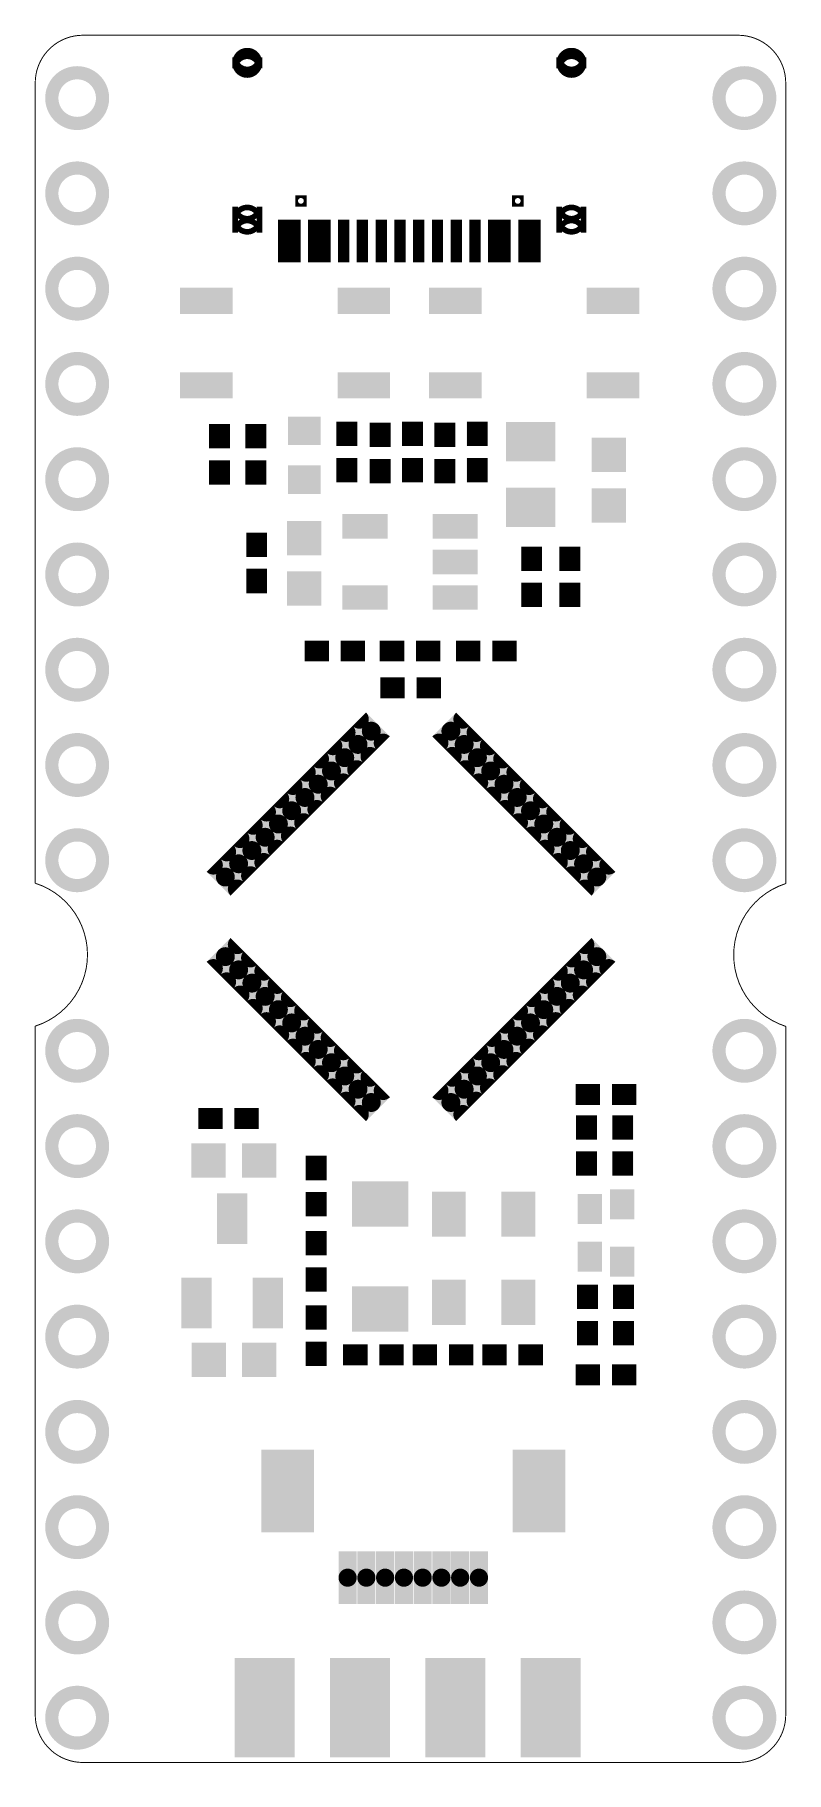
# Model space of a CAD drawing. Header units: millimetres. Extents: x -1.3 to 18.8, y 3.6 to 49.9.
import ezdxf

# ---------------------------------------------------------------- set-up
doc = ezdxf.new("R2010")
doc.units = ezdxf.units.MM
doc.layers.add('KeepOutLayer', color=6, linetype='Continuous')
doc.layers.add('TopSolder', color=216, linetype='Continuous')

# ---------------------------------------------------------------- blocks, each defined once
blk = doc.blocks.new('2_4_2_54______1')
at = {"layer": 'TopSolder'}
for points, const_width in [([(-8.02, 1.321), (-8.02, -1.321)], 0.801), ([(-7.22, 1.321), (-7.22, -1.321)], 0.801), ([(-5.48, 1.321), (-5.48, -1.321)], 0.801), ([(-4.68, 1.321), (-4.68, -1.321)], 0.801), ([(-2.94, 1.321), (-2.94, -1.321)], 0.801), ([(-2.14, 1.321), (-2.14, -1.321)], 0.801), ([(-0.4, 1.321), (-0.4, -1.321)], 0.801), ([(0.4, 1.321), (0.4, -1.321)], 0.801), ([(-6.819, 0.66), (-8.421, 0.66)], 1.321), ([(-4.279, 0.66), (-5.881, 0.66)], 1.321), ([(-1.739, 0.66), (-3.341, 0.66)], 1.321), ([(0.801, 0.66), (-0.801, 0.66)], 1.321), ([(-6.819, -0.66), (-8.421, -0.66)], 1.321), ([(-4.279, -0.66), (-5.881, -0.66)], 1.321), ([(-1.739, -0.66), (-3.341, -0.66)], 1.321), ([(0.801, -0.66), (-0.801, -0.66)], 1.321)]:
    blk.add_lwpolyline(points, dxfattribs=dict(at, const_width=const_width))
at = {"layer": 'TopSolder', "const_width": 0.801}
for points in [[(-8.02, 0, 1), (-7.22, 0, 1)], [(-5.48, 0, 1), (-4.68, 0, 1)], [(-2.94, 0, 1), (-2.14, 0, 1)], [(-0.4, 0, 1), (0.4, 0, 1)]]:
    blk.add_lwpolyline(points, format="xyb", close=True, dxfattribs=at)
blk = doc.blocks.new('HN1X18_2')
at = {"layer": 'TopSolder', "const_width": 0.352}
for points in [[(-4.486, 0, 1), (-3.134, 0, 1)], [(-1.946, 0, 1), (-0.594, 0, 1)], [(0.594, 0, 1), (1.946, 0, 1)], [(3.134, 0, 1), (4.486, 0, 1)], [(5.674, 0, 1), (7.026, 0, 1)], [(8.214, 0, 1), (9.566, 0, 1)], [(10.754, 0, 1), (12.106, 0, 1)], [(13.294, 0, 1), (14.646, 0, 1)], [(15.834, 0, 1), (17.186, 0, 1)], [(20.914, 0, 1), (22.266, 0, 1)], [(23.454, 0, 1), (24.806, 0, 1)], [(25.994, 0, 1), (27.346, 0, 1)], [(28.534, 0, 1), (29.886, 0, 1)], [(31.074, 0, 1), (32.426, 0, 1)], [(33.614, 0, 1), (34.966, 0, 1)], [(36.154, 0, 1), (37.506, 0, 1)], [(38.694, 0, 1), (40.046, 0, 1)]]:
    blk.add_lwpolyline(points, format="xyb", close=True, dxfattribs=at)
blk = doc.blocks.new('HN1X18_3')
at = {"layer": 'TopSolder', "const_width": 0.352}
for points in [[(-4.486, 0, 1), (-3.134, 0, 1)], [(-1.946, 0, 1), (-0.594, 0, 1)], [(0.594, 0, 1), (1.946, 0, 1)], [(3.134, 0, 1), (4.486, 0, 1)], [(5.674, 0, 1), (7.026, 0, 1)], [(8.214, 0, 1), (9.566, 0, 1)], [(10.754, 0, 1), (12.106, 0, 1)], [(13.294, 0, 1), (14.646, 0, 1)], [(15.834, 0, 1), (17.186, 0, 1)], [(20.914, 0, 1), (22.266, 0, 1)], [(23.454, 0, 1), (24.806, 0, 1)], [(25.994, 0, 1), (27.346, 0, 1)], [(28.534, 0, 1), (29.886, 0, 1)], [(31.074, 0, 1), (32.426, 0, 1)], [(33.614, 0, 1), (34.966, 0, 1)], [(36.154, 0, 1), (37.506, 0, 1)], [(38.694, 0, 1), (40.046, 0, 1)]]:
    blk.add_lwpolyline(points, format="xyb", close=True, dxfattribs=at)
blk = doc.blocks.new('R0402_M_4')
at = {"layer": 'TopSolder'}
for points, const_width in [([(-0.808, 0.14), (-0.157, 0.14)], 0.279), ([(-0.808, -0.14), (-0.157, -0.14)], 0.279), ([(-0.645, 0.279), (-0.645, -0.279)], 0.325), ([(-0.32, 0.279), (-0.32, -0.279)], 0.325), ([(0.157, 0.14), (0.808, 0.14)], 0.279), ([(0.157, -0.14), (0.808, -0.14)], 0.279), ([(0.32, 0.279), (0.32, -0.279)], 0.325), ([(0.645, 0.279), (0.645, -0.279)], 0.325)]:
    blk.add_lwpolyline(points, dxfattribs=dict(at, const_width=const_width))
at = {"layer": 'TopSolder', "const_width": 0.279}
for points in [[(-0.622, 0, 1), (-0.343, 0, 1)], [(0.343, 0, 1), (0.622, 0, 1)]]:
    blk.add_lwpolyline(points, format="xyb", close=True, dxfattribs=at)
blk = doc.blocks.new('R0402_M_5')
at = {"layer": 'TopSolder'}
for points, const_width in [([(-0.808, 0.14), (-0.157, 0.14)], 0.279), ([(-0.808, -0.14), (-0.157, -0.14)], 0.279), ([(-0.645, 0.279), (-0.645, -0.279)], 0.325), ([(-0.32, 0.279), (-0.32, -0.279)], 0.325), ([(0.157, 0.14), (0.808, 0.14)], 0.279), ([(0.157, -0.14), (0.808, -0.14)], 0.279), ([(0.32, 0.279), (0.32, -0.279)], 0.325), ([(0.645, 0.279), (0.645, -0.279)], 0.325)]:
    blk.add_lwpolyline(points, dxfattribs=dict(at, const_width=const_width))
at = {"layer": 'TopSolder', "const_width": 0.279}
for points in [[(-0.622, 0, 1), (-0.343, 0, 1)], [(0.343, 0, 1), (0.622, 0, 1)]]:
    blk.add_lwpolyline(points, format="xyb", close=True, dxfattribs=at)
blk = doc.blocks.new('C0402_M_7')
at = {"layer": 'TopSolder'}
for points, const_width in [([(-0.351, 0.14), (0.3, 0.14)], 0.279), ([(-0.351, -0.14), (0.3, -0.14)], 0.279), ([(-0.188, 0.279), (-0.188, -0.279)], 0.325), ([(0.137, 0.279), (0.137, -0.279)], 0.325), ([(0.614, 0.14), (1.265, 0.14)], 0.279), ([(0.614, -0.14), (1.265, -0.14)], 0.279), ([(0.777, 0.279), (0.777, -0.279)], 0.325), ([(1.102, 0.279), (1.102, -0.279)], 0.325)]:
    blk.add_lwpolyline(points, dxfattribs=dict(at, const_width=const_width))
at = {"layer": 'TopSolder', "const_width": 0.279}
for points in [[(-0.165, 0, 1), (0.114, 0, 1)], [(0.8, 0, 1), (1.079, 0, 1)]]:
    blk.add_lwpolyline(points, format="xyb", close=True, dxfattribs=at)
blk = doc.blocks.new('R0402_M_8')
at = {"layer": 'TopSolder'}
for points, const_width in [([(-0.808, 0.14), (-0.157, 0.14)], 0.279), ([(-0.808, -0.14), (-0.157, -0.14)], 0.279), ([(-0.645, 0.279), (-0.645, -0.279)], 0.325), ([(-0.32, 0.279), (-0.32, -0.279)], 0.325), ([(0.157, 0.14), (0.808, 0.14)], 0.279), ([(0.157, -0.14), (0.808, -0.14)], 0.279), ([(0.32, 0.279), (0.32, -0.279)], 0.325), ([(0.645, 0.279), (0.645, -0.279)], 0.325)]:
    blk.add_lwpolyline(points, dxfattribs=dict(at, const_width=const_width))
at = {"layer": 'TopSolder', "const_width": 0.279}
for points in [[(-0.622, 0, 1), (-0.343, 0, 1)], [(0.343, 0, 1), (0.622, 0, 1)]]:
    blk.add_lwpolyline(points, format="xyb", close=True, dxfattribs=at)
blk = doc.blocks.new('R0402_M_9')
at = {"layer": 'TopSolder'}
for points, const_width in [([(-0.808, 0.14), (-0.157, 0.14)], 0.279), ([(-0.808, -0.14), (-0.157, -0.14)], 0.279), ([(-0.645, 0.279), (-0.645, -0.279)], 0.325), ([(-0.32, 0.279), (-0.32, -0.279)], 0.325), ([(0.157, 0.14), (0.808, 0.14)], 0.279), ([(0.157, -0.14), (0.808, -0.14)], 0.279), ([(0.32, 0.279), (0.32, -0.279)], 0.325), ([(0.645, 0.279), (0.645, -0.279)], 0.325)]:
    blk.add_lwpolyline(points, dxfattribs=dict(at, const_width=const_width))
at = {"layer": 'TopSolder', "const_width": 0.279}
for points in [[(-0.622, 0, 1), (-0.343, 0, 1)], [(0.343, 0, 1), (0.622, 0, 1)]]:
    blk.add_lwpolyline(points, format="xyb", close=True, dxfattribs=at)
blk = doc.blocks.new('R0402_M_10')
at = {"layer": 'TopSolder'}
for points, const_width in [([(-0.808, 0.14), (-0.157, 0.14)], 0.279), ([(-0.808, -0.14), (-0.157, -0.14)], 0.279), ([(-0.645, 0.279), (-0.645, -0.279)], 0.325), ([(-0.32, 0.279), (-0.32, -0.279)], 0.325), ([(0.157, 0.14), (0.808, 0.14)], 0.279), ([(0.157, -0.14), (0.808, -0.14)], 0.279), ([(0.32, 0.279), (0.32, -0.279)], 0.325), ([(0.645, 0.279), (0.645, -0.279)], 0.325)]:
    blk.add_lwpolyline(points, dxfattribs=dict(at, const_width=const_width))
at = {"layer": 'TopSolder', "const_width": 0.279}
for points in [[(-0.622, 0, 1), (-0.343, 0, 1)], [(0.343, 0, 1), (0.622, 0, 1)]]:
    blk.add_lwpolyline(points, format="xyb", close=True, dxfattribs=at)
blk = doc.blocks.new('LED_RGB1615___ANODE_11')
at = {"layer": 'TopSolder'}
for points, const_width in [([(-0.2, -0.325), (-0.2, 0.325)], 0.4), ([(0.2, -0.325), (0.2, 0.325)], 0.4), ([(1.332, -0.325), (1.332, 0.325)], 0.4), ([(1.732, -0.325), (1.732, 0.325)], 0.4), ([(0.4, 0.162), (-0.4, 0.162)], 0.325), ([(0.4, -0.162), (-0.4, -0.162)], 0.325), ([(1.932, 0.162), (1.132, 0.162)], 0.325), ([(1.932, -0.162), (1.132, -0.162)], 0.325), ([(-0.073, -1.189), (-0.073, -0.539)], 0.4), ([(0.327, -1.189), (0.327, -0.539)], 0.4), ([(1.197, -1.189), (1.197, -0.539)], 0.4), ([(1.597, -1.189), (1.597, -0.539)], 0.4), ([(0.527, -0.701), (-0.273, -0.701)], 0.325), ([(0.527, -1.026), (-0.273, -1.026)], 0.325), ([(1.797, -0.701), (0.997, -0.701)], 0.325), ([(1.797, -1.026), (0.997, -1.026)], 0.325)]:
    blk.add_lwpolyline(points, dxfattribs=dict(at, const_width=const_width))
at = {"layer": 'TopSolder', "const_width": 0.325}
for points in [[(-0.162, 0, 1), (0.162, 0, 1)], [(1.369, 0, 1), (1.694, 0, 1)], [(-0.035, -0.864, 1), (0.289, -0.864, 1)], [(1.235, -0.864, 1), (1.559, -0.864, 1)]]:
    blk.add_lwpolyline(points, format="xyb", close=True, dxfattribs=at)
blk = doc.blocks.new('USB_C_12')
at = {"layer": 'TopSolder'}
for points, const_width in [([(-3.5, 0.285), (-3.2, 0.285)], 0.57), ([(-3.425, 0.57), (-3.425, -0.57)], 0.15), ([(-3.2, 0.285), (-2.9, 0.285)], 0.57), ([(-3.275, 0.57), (-3.275, -0.57)], 0.15), ([(-3.125, 0.57), (-3.125, -0.57)], 0.15), ([(-2.975, 0.57), (-2.975, -0.57)], 0.15), ([(-2.7, 0.285), (-2.4, 0.285)], 0.57), ([(-2.625, 0.57), (-2.625, -0.57)], 0.15), ([(-2.4, 0.285), (-2.1, 0.285)], 0.57), ([(-2.475, 0.57), (-2.475, -0.57)], 0.15), ([(-2.325, 0.57), (-2.325, -0.57)], 0.15), ([(-2.175, 0.57), (-2.175, -0.57)], 0.15), ([(-1.9, 0.285), (-1.6, 0.285)], 0.57), ([(-1.825, 0.57), (-1.825, -0.57)], 0.15), ([(-1.675, 0.57), (-1.675, -0.57)], 0.15), ([(-1.4, 0.285), (-1.1, 0.285)], 0.57), ([(-1.325, 0.57), (-1.325, -0.57)], 0.15), ([(-1.175, 0.57), (-1.175, -0.57)], 0.15), ([(-0.9, 0.285), (-0.6, 0.285)], 0.57), ([(-0.825, 0.57), (-0.825, -0.57)], 0.15), ([(-0.675, 0.57), (-0.675, -0.57)], 0.15), ([(-0.4, 0.285), (-0.1, 0.285)], 0.57), ([(-0.325, 0.57), (-0.325, -0.57)], 0.15), ([(-0.175, 0.57), (-0.175, -0.57)], 0.15), ([(0.1, 0.285), (0.4, 0.285)], 0.57), ([(0.175, 0.57), (0.175, -0.57)], 0.15), ([(0.325, 0.57), (0.325, -0.57)], 0.15), ([(0.6, 0.285), (0.9, 0.285)], 0.57), ([(0.675, 0.57), (0.675, -0.57)], 0.15), ([(0.825, 0.57), (0.825, -0.57)], 0.15), ([(1.1, 0.285), (1.4, 0.285)], 0.57), ([(1.175, 0.57), (1.175, -0.57)], 0.15), ([(1.325, 0.57), (1.325, -0.57)], 0.15), ([(1.6, 0.285), (1.9, 0.285)], 0.57), ([(1.675, 0.57), (1.675, -0.57)], 0.15), ([(1.825, 0.57), (1.825, -0.57)], 0.15), ([(2.1, 0.285), (2.4, 0.285)], 0.57), ([(2.175, 0.57), (2.175, -0.57)], 0.15), ([(2.4, 0.285), (2.7, 0.285)], 0.57), ([(2.325, 0.57), (2.325, -0.57)], 0.15), ([(2.475, 0.57), (2.475, -0.57)], 0.15), ([(2.625, 0.57), (2.625, -0.57)], 0.15), ([(2.9, 0.285), (3.2, 0.285)], 0.57), ([(2.975, 0.57), (2.975, -0.57)], 0.15), ([(3.2, 0.285), (3.5, 0.285)], 0.57), ([(3.125, 0.57), (3.125, -0.57)], 0.15), ([(3.275, 0.57), (3.275, -0.57)], 0.15), ([(3.425, 0.57), (3.425, -0.57)], 0.15), ([(-3.5, -0.285), (-3.2, -0.285)], 0.57), ([(-3.2, -0.285), (-2.9, -0.285)], 0.57), ([(-2.7, -0.285), (-2.4, -0.285)], 0.57), ([(-2.4, -0.285), (-2.1, -0.285)], 0.57), ([(-1.9, -0.285), (-1.6, -0.285)], 0.57), ([(-1.4, -0.285), (-1.1, -0.285)], 0.57), ([(-0.9, -0.285), (-0.6, -0.285)], 0.57), ([(-0.4, -0.285), (-0.1, -0.285)], 0.57), ([(0.1, -0.285), (0.4, -0.285)], 0.57), ([(0.6, -0.285), (0.9, -0.285)], 0.57), ([(1.1, -0.285), (1.4, -0.285)], 0.57), ([(1.6, -0.285), (1.9, -0.285)], 0.57), ([(2.1, -0.285), (2.4, -0.285)], 0.57), ([(2.4, -0.285), (2.7, -0.285)], 0.57), ([(2.9, -0.285), (3.2, -0.285)], 0.57), ([(3.2, -0.285), (3.5, -0.285)], 0.57), ([(-4.645, -0.92), (-4.645, -0.22)], 0.15), ([(-3.995, -0.92), (-3.995, -0.22)], 0.15), ([(3.995, -0.92), (3.995, -0.22)], 0.15), ([(4.645, -0.92), (4.645, -0.22)], 0.15), ([(-2.738, -0.956), (-3.042, -0.956)], 0.0758), ([(-3.004, -1.222), (-3.004, -0.918)], 0.0758), ([(-2.776, -1.222), (-2.776, -0.918)], 0.0758), ([(3.042, -0.956), (2.738, -0.956)], 0.0758), ([(2.776, -1.222), (2.776, -0.918)], 0.0758), ([(3.004, -1.222), (3.004, -0.918)], 0.0758), ([(-2.738, -1.184), (-3.042, -1.184)], 0.0758), ([(3.042, -1.184), (2.738, -1.184)], 0.0758), ([(-4.645, -4.9), (-4.645, -4.6)], 0.15), ([(-3.995, -4.9), (-3.995, -4.6)], 0.15), ([(3.995, -4.9), (3.995, -4.6)], 0.15), ([(4.645, -4.9), (4.645, -4.6)], 0.15)]:
    blk.add_lwpolyline(points, dxfattribs=dict(at, const_width=const_width))
for points, const_width in [([(-3.425, 0, 1), (-3.275, 0, 1)], 0.15), ([(-3.125, 0, 1), (-2.975, 0, 1)], 0.15), ([(-2.625, 0, 1), (-2.475, 0, 1)], 0.15), ([(-2.325, 0, 1), (-2.175, 0, 1)], 0.15), ([(-1.825, 0, 1), (-1.675, 0, 1)], 0.15), ([(-1.325, 0, 1), (-1.175, 0, 1)], 0.15), ([(-0.825, 0, 1), (-0.675, 0, 1)], 0.15), ([(-0.325, 0, 1), (-0.175, 0, 1)], 0.15), ([(0.175, 0, 1), (0.325, 0, 1)], 0.15), ([(0.675, 0, 1), (0.825, 0, 1)], 0.15), ([(1.175, 0, 1), (1.325, 0, 1)], 0.15), ([(1.675, 0, 1), (1.825, 0, 1)], 0.15), ([(2.175, 0, 1), (2.325, 0, 1)], 0.15), ([(2.475, 0, 1), (2.625, 0, 1)], 0.15), ([(2.975, 0, 1), (3.125, 0, 1)], 0.15), ([(3.275, 0, 1), (3.425, 0, 1)], 0.15), ([(-4.645, -0.57, 1), (-3.995, -0.57, 1)], 0.15), ([(3.995, -0.57, 1), (4.645, -0.57, 1)], 0.15), ([(-3.004, -1.07, 1), (-2.776, -1.07, 1)], 0.0758), ([(2.776, -1.07, 1), (3.004, -1.07, 1)], 0.0758), ([(-4.645, -4.75, 1), (-3.995, -4.75, 1)], 0.15), ([(3.995, -4.75, 1), (4.645, -4.75, 1)], 0.15)]:
    blk.add_lwpolyline(points, format="xyb", close=True, dxfattribs=dict(at, const_width=const_width))
at = {"layer": 'TopSolder', "const_width": 0.15}
for points in [[(-4.645, -0.22, 1), (-3.995, -0.22)], [(3.995, -0.22, 1), (4.645, -0.22)], [(-3.995, -0.92, 1), (-4.645, -0.92)], [(4.645, -0.92, 1), (3.995, -0.92)], [(-3.995, -4.9, 1), (-4.645, -4.9)], [(-4.645, -4.6, 1), (-3.995, -4.6)], [(4.645, -4.9, 1), (3.995, -4.9)], [(3.995, -4.6, 1), (4.645, -4.6)]]:
    blk.add_lwpolyline(points, format="xyb", dxfattribs=at)
blk = doc.blocks.new('FPC_8P_0_5_13')
at = {"layer": 'TopSolder'}
for points, const_width in [([(2.476, 0.35), (1.992, 0.35)], 0.702), ([(2.113, -0.702), (2.113, 0.701)], 0.242), ([(2.976, 0.35), (2.492, 0.35)], 0.702), ([(2.355, -0.702), (2.355, 0.701)], 0.242), ([(2.613, -0.702), (2.613, 0.701)], 0.242), ([(3.476, 0.35), (2.992, 0.35)], 0.702), ([(2.855, -0.702), (2.855, 0.701)], 0.242), ([(3.113, -0.702), (3.113, 0.701)], 0.242), ([(3.976, 0.35), (3.492, 0.35)], 0.702), ([(3.355, -0.702), (3.355, 0.701)], 0.242), ([(3.613, -0.702), (3.613, 0.701)], 0.242), ([(4.476, 0.35), (3.992, 0.35)], 0.702), ([(3.855, -0.702), (3.855, 0.701)], 0.242), ([(4.113, -0.702), (4.113, 0.701)], 0.242), ([(4.976, 0.35), (4.492, 0.35)], 0.702), ([(4.355, -0.702), (4.355, 0.701)], 0.242), ([(4.613, -0.702), (4.613, 0.701)], 0.242), ([(5.476, 0.35), (4.992, 0.35)], 0.702), ([(4.855, -0.702), (4.855, 0.701)], 0.242), ([(5.113, -0.702), (5.113, 0.701)], 0.242), ([(5.976, 0.35), (5.492, 0.35)], 0.702), ([(5.355, -0.702), (5.355, 0.701)], 0.242), ([(5.613, -0.702), (5.613, 0.701)], 0.242), ([(5.855, -0.702), (5.855, 0.701)], 0.242), ([(2.476, -0.351), (1.992, -0.351)], 0.702), ([(2.976, -0.351), (2.492, -0.351)], 0.702), ([(3.476, -0.351), (2.992, -0.351)], 0.702), ([(3.976, -0.351), (3.492, -0.351)], 0.702), ([(4.476, -0.351), (3.992, -0.351)], 0.702), ([(4.976, -0.351), (4.492, -0.351)], 0.702), ([(5.476, -0.351), (4.992, -0.351)], 0.702), ([(5.976, -0.351), (5.492, -0.351)], 0.702), ([(0.283, -1.21), (0.283, -3.413)], 0.702), ([(0.985, -1.21), (0.985, -3.413)], 0.702), ([(6.983, -1.21), (6.983, -3.413)], 0.702), ([(7.685, -1.21), (7.685, -3.413)], 0.702), ([(-0.068, -1.761), (1.336, -1.761)], 1.102), ([(6.632, -1.761), (8.036, -1.761)], 1.102), ([(-0.068, -2.862), (1.336, -2.862)], 1.102), ([(6.632, -2.862), (8.036, -2.862)], 1.102)]:
    blk.add_lwpolyline(points, dxfattribs=dict(at, const_width=const_width))
for points, const_width in [([(2.113, 0, 1), (2.355, 0, 1)], 0.242), ([(2.613, 0, 1), (2.855, 0, 1)], 0.242), ([(3.113, 0, 1), (3.355, 0, 1)], 0.242), ([(3.613, 0, 1), (3.855, 0, 1)], 0.242), ([(4.113, 0, 1), (4.355, 0, 1)], 0.242), ([(4.613, 0, 1), (4.855, 0, 1)], 0.242), ([(5.113, 0, 1), (5.355, 0, 1)], 0.242), ([(5.613, 0, 1), (5.855, 0, 1)], 0.242), ([(0.283, -2.311, 1), (0.985, -2.311, 1)], 0.702), ([(6.983, -2.311, 1), (7.685, -2.311, 1)], 0.702)]:
    blk.add_lwpolyline(points, format="xyb", close=True, dxfattribs=dict(at, const_width=const_width))
blk = doc.blocks.new('R0402_M_14')
at = {"layer": 'TopSolder'}
for points, const_width in [([(-0.808, 0.14), (-0.157, 0.14)], 0.279), ([(-0.808, -0.14), (-0.157, -0.14)], 0.279), ([(-0.645, 0.279), (-0.645, -0.279)], 0.325), ([(-0.32, 0.279), (-0.32, -0.279)], 0.325), ([(0.157, 0.14), (0.808, 0.14)], 0.279), ([(0.157, -0.14), (0.808, -0.14)], 0.279), ([(0.32, 0.279), (0.32, -0.279)], 0.325), ([(0.645, 0.279), (0.645, -0.279)], 0.325)]:
    blk.add_lwpolyline(points, dxfattribs=dict(at, const_width=const_width))
at = {"layer": 'TopSolder', "const_width": 0.279}
for points in [[(-0.622, 0, 1), (-0.343, 0, 1)], [(0.343, 0, 1), (0.622, 0, 1)]]:
    blk.add_lwpolyline(points, format="xyb", close=True, dxfattribs=at)
blk = doc.blocks.new('R0402_M_15')
at = {"layer": 'TopSolder'}
for points, const_width in [([(-0.808, 0.14), (-0.157, 0.14)], 0.279), ([(-0.808, -0.14), (-0.157, -0.14)], 0.279), ([(-0.645, 0.279), (-0.645, -0.279)], 0.325), ([(-0.32, 0.279), (-0.32, -0.279)], 0.325), ([(0.157, 0.14), (0.808, 0.14)], 0.279), ([(0.157, -0.14), (0.808, -0.14)], 0.279), ([(0.32, 0.279), (0.32, -0.279)], 0.325), ([(0.645, 0.279), (0.645, -0.279)], 0.325)]:
    blk.add_lwpolyline(points, dxfattribs=dict(at, const_width=const_width))
at = {"layer": 'TopSolder', "const_width": 0.279}
for points in [[(-0.622, 0, 1), (-0.343, 0, 1)], [(0.343, 0, 1), (0.622, 0, 1)]]:
    blk.add_lwpolyline(points, format="xyb", close=True, dxfattribs=at)
blk = doc.blocks.new('C0402_M_16')
at = {"layer": 'TopSolder'}
for points, const_width in [([(-0.351, 0.14), (0.3, 0.14)], 0.279), ([(-0.351, -0.14), (0.3, -0.14)], 0.279), ([(-0.188, 0.279), (-0.188, -0.279)], 0.325), ([(0.137, 0.279), (0.137, -0.279)], 0.325), ([(0.614, 0.14), (1.265, 0.14)], 0.279), ([(0.614, -0.14), (1.265, -0.14)], 0.279), ([(0.777, 0.279), (0.777, -0.279)], 0.325), ([(1.102, 0.279), (1.102, -0.279)], 0.325)]:
    blk.add_lwpolyline(points, dxfattribs=dict(at, const_width=const_width))
at = {"layer": 'TopSolder', "const_width": 0.279}
for points in [[(-0.165, 0, 1), (0.114, 0, 1)], [(0.8, 0, 1), (1.079, 0, 1)]]:
    blk.add_lwpolyline(points, format="xyb", close=True, dxfattribs=at)
blk = doc.blocks.new('SOT_23_3_17')
at = {"layer": 'TopSolder'}
for points, const_width in [([(-1.474, 0.554), (-1.474, 1.357)], 0.677), ([(-0.797, 0.554), (-0.797, 1.357)], 0.677), ([(-1.812, 1.156), (-0.459, 1.156)], 0.402), ([(-1.812, 0.755), (-0.459, 0.755)], 0.402), ([(0.776, -0.396), (0.776, 0.407)], 0.677), ([(1.453, -0.396), (1.453, 0.407)], 0.677), ([(0.438, 0.206), (1.791, 0.206)], 0.402), ([(0.438, -0.195), (1.791, -0.195)], 0.402), ([(-1.474, -1.346), (-1.474, -0.543)], 0.677), ([(-0.797, -1.346), (-0.797, -0.543)], 0.677), ([(-1.812, -0.744), (-0.459, -0.744)], 0.402), ([(-1.812, -1.145), (-0.459, -1.145)], 0.402)]:
    blk.add_lwpolyline(points, dxfattribs=dict(at, const_width=const_width))
at = {"layer": 'TopSolder', "const_width": 0.402}
for points in [[(-1.336, 0.956, 1), (-0.935, 0.956, 1)], [(0.914, 0.006, 1), (1.315, 0.006, 1)], [(-1.336, -0.944, 1), (-0.935, -0.944, 1)]]:
    blk.add_lwpolyline(points, format="xyb", close=True, dxfattribs=at)
blk = doc.blocks.new('C0603_M_18')
at = {"layer": 'TopSolder', "const_width": 0.457}
for points in [[(-0.254, -0.457), (-0.254, 0.457)], [(0.203, -0.457), (0.203, 0.457)], [(1.092, -0.457), (1.092, 0.457)], [(1.549, -0.457), (1.549, 0.457)], [(-0.483, 0.229), (0.432, 0.229)], [(0.864, 0.229), (1.778, 0.229)], [(-0.483, -0.229), (0.432, -0.229)], [(0.864, -0.229), (1.778, -0.229)]]:
    blk.add_lwpolyline(points, dxfattribs=at)
for points in [[(-0.254, 0, 1), (0.203, 0, 1)], [(1.092, 0, 1), (1.549, 0, 1)]]:
    blk.add_lwpolyline(points, format="xyb", close=True, dxfattribs=at)
blk = doc.blocks.new('C0603_M_19')
at = {"layer": 'TopSolder', "const_width": 0.457}
for points in [[(-0.254, -0.457), (-0.254, 0.457)], [(0.203, -0.457), (0.203, 0.457)], [(1.092, -0.457), (1.092, 0.457)], [(1.549, -0.457), (1.549, 0.457)], [(-0.483, 0.229), (0.432, 0.229)], [(0.864, 0.229), (1.778, 0.229)], [(-0.483, -0.229), (0.432, -0.229)], [(0.864, -0.229), (1.778, -0.229)]]:
    blk.add_lwpolyline(points, dxfattribs=at)
for points in [[(-0.254, 0, 1), (0.203, 0, 1)], [(1.092, 0, 1), (1.549, 0, 1)]]:
    blk.add_lwpolyline(points, format="xyb", close=True, dxfattribs=at)
blk = doc.blocks.new('___4_3_4_20')
at = {"layer": 'TopSolder'}
for points, const_width in [([(-0.15, -0.35), (-0.15, 0.35)], 0.7), ([(0.55, -0.35), (0.55, 0.35)], 0.7), ([(4.05, -0.35), (4.05, 0.35)], 0.7), ([(4.75, -0.35), (4.75, 0.35)], 0.7), ([(0.9, 0.175), (-0.5, 0.175)], 0.35), ([(0.9, -0.175), (-0.5, -0.175)], 0.35), ([(5.1, 0.175), (3.7, 0.175)], 0.35), ([(5.1, -0.175), (3.7, -0.175)], 0.35), ([(-0.15, -2.6), (-0.15, -1.9)], 0.7), ([(0.55, -2.6), (0.55, -1.9)], 0.7), ([(4.05, -2.6), (4.05, -1.9)], 0.7), ([(4.75, -2.6), (4.75, -1.9)], 0.7), ([(0.9, -2.075), (-0.5, -2.075)], 0.35), ([(0.9, -2.425), (-0.5, -2.425)], 0.35), ([(5.1, -2.075), (3.7, -2.075)], 0.35), ([(5.1, -2.425), (3.7, -2.425)], 0.35)]:
    blk.add_lwpolyline(points, dxfattribs=dict(at, const_width=const_width))
at = {"layer": 'TopSolder', "const_width": 0.35}
for points in [[(0.025, 0, 1), (0.375, 0, 1)], [(4.225, 0, 1), (4.575, 0, 1)], [(0.025, -2.25, 1), (0.375, -2.25, 1)], [(4.225, -2.25, 1), (4.575, -2.25, 1)]]:
    blk.add_lwpolyline(points, format="xyb", close=True, dxfattribs=at)
blk = doc.blocks.new('XTAL_3225_21')
at = {"layer": 'TopSolder'}
for points, const_width in [([(-0.075, 1.675), (-0.075, 2.575)], 0.6), ([(0.525, 1.675), (0.525, 2.575)], 0.6), ([(2.275, 1.675), (2.275, 2.575)], 0.6), ([(2.875, 1.675), (2.875, 2.575)], 0.6), ([(-0.375, 2.35), (0.825, 2.35)], 0.45), ([(1.975, 2.35), (3.175, 2.35)], 0.45), ([(-0.375, 1.9), (0.825, 1.9)], 0.45), ([(1.975, 1.9), (3.175, 1.9)], 0.45), ([(-0.075, -0.175), (-0.075, 0.725)], 0.6), ([(0.525, -0.175), (0.525, 0.725)], 0.6), ([(2.275, -0.175), (2.275, 0.725)], 0.6), ([(2.875, -0.175), (2.875, 0.725)], 0.6), ([(-0.375, 0.5), (0.825, 0.5)], 0.45), ([(1.975, 0.5), (3.175, 0.5)], 0.45), ([(-0.375, 0.05), (0.825, 0.05)], 0.45), ([(1.975, 0.05), (3.175, 0.05)], 0.45)]:
    blk.add_lwpolyline(points, dxfattribs=dict(at, const_width=const_width))
at = {"layer": 'TopSolder', "const_width": 0.45}
for points in [[(0, 2.125, 1), (0.45, 2.125, 1)], [(2.35, 2.125, 1), (2.8, 2.125, 1)], [(0, 0.275, 1), (0.45, 0.275, 1)], [(2.35, 0.275, 1), (2.8, 0.275, 1)]]:
    blk.add_lwpolyline(points, format="xyb", close=True, dxfattribs=at)
blk = doc.blocks.new('C0402_M_22')
at = {"layer": 'TopSolder'}
for points, const_width in [([(-0.351, 0.14), (0.3, 0.14)], 0.279), ([(-0.351, -0.14), (0.3, -0.14)], 0.279), ([(-0.188, 0.279), (-0.188, -0.279)], 0.325), ([(0.137, 0.279), (0.137, -0.279)], 0.325), ([(0.614, 0.14), (1.265, 0.14)], 0.279), ([(0.614, -0.14), (1.265, -0.14)], 0.279), ([(0.777, 0.279), (0.777, -0.279)], 0.325), ([(1.102, 0.279), (1.102, -0.279)], 0.325)]:
    blk.add_lwpolyline(points, dxfattribs=dict(at, const_width=const_width))
at = {"layer": 'TopSolder', "const_width": 0.279}
for points in [[(-0.165, 0, 1), (0.114, 0, 1)], [(0.8, 0, 1), (1.079, 0, 1)]]:
    blk.add_lwpolyline(points, format="xyb", close=True, dxfattribs=at)
blk = doc.blocks.new('C0402_M_23')
at = {"layer": 'TopSolder'}
for points, const_width in [([(-0.351, 0.14), (0.3, 0.14)], 0.279), ([(-0.351, -0.14), (0.3, -0.14)], 0.279), ([(-0.188, 0.279), (-0.188, -0.279)], 0.325), ([(0.137, 0.279), (0.137, -0.279)], 0.325), ([(0.614, 0.14), (1.265, 0.14)], 0.279), ([(0.614, -0.14), (1.265, -0.14)], 0.279), ([(0.777, 0.279), (0.777, -0.279)], 0.325), ([(1.102, 0.279), (1.102, -0.279)], 0.325)]:
    blk.add_lwpolyline(points, dxfattribs=dict(at, const_width=const_width))
at = {"layer": 'TopSolder', "const_width": 0.279}
for points in [[(-0.165, 0, 1), (0.114, 0, 1)], [(0.8, 0, 1), (1.079, 0, 1)]]:
    blk.add_lwpolyline(points, format="xyb", close=True, dxfattribs=at)
blk = doc.blocks.new('C0402_M_24')
at = {"layer": 'TopSolder'}
for points, const_width in [([(-0.351, 0.14), (0.3, 0.14)], 0.279), ([(-0.351, -0.14), (0.3, -0.14)], 0.279), ([(-0.188, 0.279), (-0.188, -0.279)], 0.325), ([(0.137, 0.279), (0.137, -0.279)], 0.325), ([(0.614, 0.14), (1.265, 0.14)], 0.279), ([(0.614, -0.14), (1.265, -0.14)], 0.279), ([(0.777, 0.279), (0.777, -0.279)], 0.325), ([(1.102, 0.279), (1.102, -0.279)], 0.325)]:
    blk.add_lwpolyline(points, dxfattribs=dict(at, const_width=const_width))
at = {"layer": 'TopSolder', "const_width": 0.279}
for points in [[(-0.165, 0, 1), (0.114, 0, 1)], [(0.8, 0, 1), (1.079, 0, 1)]]:
    blk.add_lwpolyline(points, format="xyb", close=True, dxfattribs=at)
blk = doc.blocks.new('C0402_M_25')
at = {"layer": 'TopSolder'}
for points, const_width in [([(-0.351, 0.14), (0.3, 0.14)], 0.279), ([(-0.351, -0.14), (0.3, -0.14)], 0.279), ([(-0.188, 0.279), (-0.188, -0.279)], 0.325), ([(0.137, 0.279), (0.137, -0.279)], 0.325), ([(0.614, 0.14), (1.265, 0.14)], 0.279), ([(0.614, -0.14), (1.265, -0.14)], 0.279), ([(0.777, 0.279), (0.777, -0.279)], 0.325), ([(1.102, 0.279), (1.102, -0.279)], 0.325)]:
    blk.add_lwpolyline(points, dxfattribs=dict(at, const_width=const_width))
at = {"layer": 'TopSolder', "const_width": 0.279}
for points in [[(-0.165, 0, 1), (0.114, 0, 1)], [(0.8, 0, 1), (1.079, 0, 1)]]:
    blk.add_lwpolyline(points, format="xyb", close=True, dxfattribs=at)
blk = doc.blocks.new('C0402_M_26')
at = {"layer": 'TopSolder'}
for points, const_width in [([(-0.351, 0.14), (0.3, 0.14)], 0.279), ([(-0.351, -0.14), (0.3, -0.14)], 0.279), ([(-0.188, 0.279), (-0.188, -0.279)], 0.325), ([(0.137, 0.279), (0.137, -0.279)], 0.325), ([(0.614, 0.14), (1.265, 0.14)], 0.279), ([(0.614, -0.14), (1.265, -0.14)], 0.279), ([(0.777, 0.279), (0.777, -0.279)], 0.325), ([(1.102, 0.279), (1.102, -0.279)], 0.325)]:
    blk.add_lwpolyline(points, dxfattribs=dict(at, const_width=const_width))
at = {"layer": 'TopSolder', "const_width": 0.279}
for points in [[(-0.165, 0, 1), (0.114, 0, 1)], [(0.8, 0, 1), (1.079, 0, 1)]]:
    blk.add_lwpolyline(points, format="xyb", close=True, dxfattribs=at)
blk = doc.blocks.new('C0402_M_27')
at = {"layer": 'TopSolder'}
for points, const_width in [([(-0.351, 0.14), (0.3, 0.14)], 0.279), ([(-0.351, -0.14), (0.3, -0.14)], 0.279), ([(-0.188, 0.279), (-0.188, -0.279)], 0.325), ([(0.137, 0.279), (0.137, -0.279)], 0.325), ([(0.614, 0.14), (1.265, 0.14)], 0.279), ([(0.614, -0.14), (1.265, -0.14)], 0.279), ([(0.777, 0.279), (0.777, -0.279)], 0.325), ([(1.102, 0.279), (1.102, -0.279)], 0.325)]:
    blk.add_lwpolyline(points, dxfattribs=dict(at, const_width=const_width))
at = {"layer": 'TopSolder', "const_width": 0.279}
for points in [[(-0.165, 0, 1), (0.114, 0, 1)], [(0.8, 0, 1), (1.079, 0, 1)]]:
    blk.add_lwpolyline(points, format="xyb", close=True, dxfattribs=at)
blk = doc.blocks.new('FC_135_28')
at = {"layer": 'TopSolder'}
for points, const_width in [([(-0.301, 0.752), (-0.301, -0.752)], 0.602), ([(0.301, 0.752), (0.301, -0.752)], 0.602), ([(2.499, 0.752), (2.499, -0.752)], 0.602), ([(3.101, 0.752), (3.101, -0.752)], 0.602), ([(-0.602, 0.376), (0.602, 0.376)], 0.752), ([(2.198, 0.376), (3.402, 0.376)], 0.752), ([(-0.602, -0.376), (0.602, -0.376)], 0.752), ([(2.198, -0.376), (3.402, -0.376)], 0.752)]:
    blk.add_lwpolyline(points, dxfattribs=dict(at, const_width=const_width))
at = {"layer": 'TopSolder', "const_width": 0.602}
for points in [[(-0.301, 0, 1), (0.301, 0, 1)], [(2.499, 0, 1), (3.101, 0, 1)]]:
    blk.add_lwpolyline(points, format="xyb", close=True, dxfattribs=at)
blk = doc.blocks.new('LQFP48_29')
at = {"layer": 'TopSolder', "const_width": 0.252}
for points in [[(-2.876, 3.8), (-2.876, 4.7)], [(-2.624, 3.8), (-2.624, 4.7)], [(-2.376, 3.8), (-2.376, 4.7)], [(-2.124, 3.8), (-2.124, 4.7)], [(-1.876, 3.8), (-1.876, 4.7)], [(-1.624, 3.8), (-1.624, 4.7)], [(-1.376, 3.8), (-1.376, 4.7)], [(-1.124, 3.8), (-1.124, 4.7)], [(-0.876, 3.8), (-0.876, 4.7)], [(-0.624, 3.8), (-0.624, 4.7)], [(-0.376, 3.8), (-0.376, 4.7)], [(-0.124, 3.8), (-0.124, 4.7)], [(0.124, 3.8), (0.124, 4.7)], [(0.376, 3.8), (0.376, 4.7)], [(0.624, 3.8), (0.624, 4.7)], [(0.876, 3.8), (0.876, 4.7)], [(1.124, 3.8), (1.124, 4.7)], [(1.376, 3.8), (1.376, 4.7)], [(1.624, 3.8), (1.624, 4.7)], [(1.876, 3.8), (1.876, 4.7)], [(2.124, 3.8), (2.124, 4.7)], [(2.376, 3.8), (2.376, 4.7)], [(2.624, 3.8), (2.624, 4.7)], [(2.876, 3.8), (2.876, 4.7)], [(-3.8, 2.876), (-4.7, 2.876)], [(4.7, 2.876), (3.8, 2.876)], [(-3.8, 2.624), (-4.7, 2.624)], [(-3.8, 2.376), (-4.7, 2.376)], [(4.7, 2.624), (3.8, 2.624)], [(4.7, 2.376), (3.8, 2.376)], [(-3.8, 2.124), (-4.7, 2.124)], [(-3.8, 1.876), (-4.7, 1.876)], [(4.7, 2.124), (3.8, 2.124)], [(4.7, 1.876), (3.8, 1.876)], [(-3.8, 1.624), (-4.7, 1.624)], [(-3.8, 1.376), (-4.7, 1.376)], [(4.7, 1.624), (3.8, 1.624)], [(4.7, 1.376), (3.8, 1.376)], [(-3.8, 1.124), (-4.7, 1.124)], [(-3.8, 0.876), (-4.7, 0.876)], [(4.7, 1.124), (3.8, 1.124)], [(4.7, 0.876), (3.8, 0.876)], [(-3.8, 0.624), (-4.7, 0.624)], [(-3.8, 0.376), (-4.7, 0.376)], [(4.7, 0.624), (3.8, 0.624)], [(4.7, 0.376), (3.8, 0.376)], [(-3.8, 0.124), (-4.7, 0.124)], [(-3.8, -0.124), (-4.7, -0.124)], [(4.7, 0.124), (3.8, 0.124)], [(4.7, -0.124), (3.8, -0.124)], [(-3.8, -0.376), (-4.7, -0.376)], [(4.7, -0.376), (3.8, -0.376)], [(-3.8, -0.624), (-4.7, -0.624)], [(-3.8, -0.876), (-4.7, -0.876)], [(4.7, -0.624), (3.8, -0.624)], [(4.7, -0.876), (3.8, -0.876)], [(-3.8, -1.124), (-4.7, -1.124)], [(-3.8, -1.376), (-4.7, -1.376)], [(4.7, -1.124), (3.8, -1.124)], [(4.7, -1.376), (3.8, -1.376)], [(-3.8, -1.624), (-4.7, -1.624)], [(-3.8, -1.876), (-4.7, -1.876)], [(4.7, -1.624), (3.8, -1.624)], [(4.7, -1.876), (3.8, -1.876)], [(-3.8, -2.124), (-4.7, -2.124)], [(-3.8, -2.376), (-4.7, -2.376)], [(4.7, -2.124), (3.8, -2.124)], [(4.7, -2.376), (3.8, -2.376)], [(-3.8, -2.624), (-4.7, -2.624)], [(-3.8, -2.876), (-4.7, -2.876)], [(4.7, -2.624), (3.8, -2.624)], [(4.7, -2.876), (3.8, -2.876)], [(-2.876, -4.7), (-2.876, -3.8)], [(-2.624, -4.7), (-2.624, -3.8)], [(-2.376, -4.7), (-2.376, -3.8)], [(-2.124, -4.7), (-2.124, -3.8)], [(-1.876, -4.7), (-1.876, -3.8)], [(-1.624, -4.7), (-1.624, -3.8)], [(-1.376, -4.7), (-1.376, -3.8)], [(-1.124, -4.7), (-1.124, -3.8)], [(-0.876, -4.7), (-0.876, -3.8)], [(-0.624, -4.7), (-0.624, -3.8)], [(-0.376, -4.7), (-0.376, -3.8)], [(-0.124, -4.7), (-0.124, -3.8)], [(0.124, -4.7), (0.124, -3.8)], [(0.376, -4.7), (0.376, -3.8)], [(0.624, -4.7), (0.624, -3.8)], [(0.876, -4.7), (0.876, -3.8)], [(1.124, -4.7), (1.124, -3.8)], [(1.376, -4.7), (1.376, -3.8)], [(1.624, -4.7), (1.624, -3.8)], [(1.876, -4.7), (1.876, -3.8)], [(2.124, -4.7), (2.124, -3.8)], [(2.376, -4.7), (2.376, -3.8)], [(2.624, -4.7), (2.624, -3.8)], [(2.876, -4.7), (2.876, -3.8)]]:
    blk.add_lwpolyline(points, dxfattribs=at)
for points in [[(-2.876, 4.7, 1), (-2.624, 4.7)], [(-2.376, 4.7, 1), (-2.124, 4.7)], [(-1.876, 4.7, 1), (-1.624, 4.7)], [(-1.376, 4.7, 1), (-1.124, 4.7)], [(-0.876, 4.7, 1), (-0.624, 4.7)], [(-0.376, 4.7, 1), (-0.124, 4.7)], [(0.124, 4.7, 1), (0.376, 4.7)], [(0.624, 4.7, 1), (0.876, 4.7)], [(1.124, 4.7, 1), (1.376, 4.7)], [(1.624, 4.7, 1), (1.876, 4.7)], [(2.124, 4.7, 1), (2.376, 4.7)], [(2.624, 4.7, 1), (2.876, 4.7)], [(-2.624, 3.8, 1), (-2.876, 3.8)], [(-2.124, 3.8, 1), (-2.376, 3.8)], [(-1.624, 3.8, 1), (-1.876, 3.8)], [(-1.124, 3.8, 1), (-1.376, 3.8)], [(-0.624, 3.8, 1), (-0.876, 3.8)], [(-0.124, 3.8, 1), (-0.376, 3.8)], [(0.376, 3.8, 1), (0.124, 3.8)], [(0.876, 3.8, 1), (0.624, 3.8)], [(1.376, 3.8, 1), (1.124, 3.8)], [(1.876, 3.8, 1), (1.624, 3.8)], [(2.376, 3.8, 1), (2.124, 3.8)], [(2.876, 3.8, 1), (2.624, 3.8)], [(-4.7, 2.624, 1), (-4.7, 2.876)], [(-3.8, 2.876, 1), (-3.8, 2.624)], [(3.8, 2.624, 1), (3.8, 2.876)], [(4.7, 2.876, 1), (4.7, 2.624)], [(-4.7, 2.124, 1), (-4.7, 2.376)], [(-3.8, 2.376, 1), (-3.8, 2.124)], [(3.8, 2.124, 1), (3.8, 2.376)], [(4.7, 2.376, 1), (4.7, 2.124)], [(-4.7, 1.624, 1), (-4.7, 1.876)], [(-3.8, 1.876, 1), (-3.8, 1.624)], [(3.8, 1.624, 1), (3.8, 1.876)], [(4.7, 1.876, 1), (4.7, 1.624)], [(-4.7, 1.124, 1), (-4.7, 1.376)], [(-3.8, 1.376, 1), (-3.8, 1.124)], [(3.8, 1.124, 1), (3.8, 1.376)], [(4.7, 1.376, 1), (4.7, 1.124)], [(-4.7, 0.624, 1), (-4.7, 0.876)], [(-3.8, 0.876, 1), (-3.8, 0.624)], [(3.8, 0.624, 1), (3.8, 0.876)], [(4.7, 0.876, 1), (4.7, 0.624)], [(-4.7, 0.124, 1), (-4.7, 0.376)], [(-3.8, 0.376, 1), (-3.8, 0.124)], [(3.8, 0.124, 1), (3.8, 0.376)], [(4.7, 0.376, 1), (4.7, 0.124)], [(-4.7, -0.376, 1), (-4.7, -0.124)], [(-3.8, -0.124, 1), (-3.8, -0.376)], [(3.8, -0.376, 1), (3.8, -0.124)], [(4.7, -0.124, 1), (4.7, -0.376)], [(-4.7, -0.876, 1), (-4.7, -0.624)], [(-3.8, -0.624, 1), (-3.8, -0.876)], [(3.8, -0.876, 1), (3.8, -0.624)], [(4.7, -0.624, 1), (4.7, -0.876)], [(-4.7, -1.376, 1), (-4.7, -1.124)], [(-3.8, -1.124, 1), (-3.8, -1.376)], [(3.8, -1.376, 1), (3.8, -1.124)], [(4.7, -1.124, 1), (4.7, -1.376)], [(-4.7, -1.876, 1), (-4.7, -1.624)], [(-3.8, -1.624, 1), (-3.8, -1.876)], [(3.8, -1.876, 1), (3.8, -1.624)], [(4.7, -1.624, 1), (4.7, -1.876)], [(-4.7, -2.376, 1), (-4.7, -2.124)], [(-3.8, -2.124, 1), (-3.8, -2.376)], [(3.8, -2.376, 1), (3.8, -2.124)], [(4.7, -2.124, 1), (4.7, -2.376)], [(-4.7, -2.876, 1), (-4.7, -2.624)], [(-3.8, -2.624, 1), (-3.8, -2.876)], [(3.8, -2.876, 1), (3.8, -2.624)], [(4.7, -2.624, 1), (4.7, -2.876)], [(-2.876, -3.8, 1), (-2.624, -3.8)], [(-2.376, -3.8, 1), (-2.124, -3.8)], [(-1.876, -3.8, 1), (-1.624, -3.8)], [(-1.376, -3.8, 1), (-1.124, -3.8)], [(-0.876, -3.8, 1), (-0.624, -3.8)], [(-0.376, -3.8, 1), (-0.124, -3.8)], [(0.124, -3.8, 1), (0.376, -3.8)], [(0.624, -3.8, 1), (0.876, -3.8)], [(1.124, -3.8, 1), (1.376, -3.8)], [(1.624, -3.8, 1), (1.876, -3.8)], [(2.124, -3.8, 1), (2.376, -3.8)], [(2.624, -3.8, 1), (2.876, -3.8)], [(-2.624, -4.7, 1), (-2.876, -4.7)], [(-2.124, -4.7, 1), (-2.376, -4.7)], [(-1.624, -4.7, 1), (-1.876, -4.7)], [(-1.124, -4.7, 1), (-1.376, -4.7)], [(-0.624, -4.7, 1), (-0.876, -4.7)], [(-0.124, -4.7, 1), (-0.376, -4.7)], [(0.376, -4.7, 1), (0.124, -4.7)], [(0.876, -4.7, 1), (0.624, -4.7)], [(1.376, -4.7, 1), (1.124, -4.7)], [(1.876, -4.7, 1), (1.624, -4.7)], [(2.376, -4.7, 1), (2.124, -4.7)], [(2.876, -4.7, 1), (2.624, -4.7)]]:
    blk.add_lwpolyline(points, format="xyb", dxfattribs=at)
for points in [[(-2.876, 4.25, 1), (-2.624, 4.25, 1)], [(-2.376, 4.25, 1), (-2.124, 4.25, 1)], [(-1.876, 4.25, 1), (-1.624, 4.25, 1)], [(-1.376, 4.25, 1), (-1.124, 4.25, 1)], [(-0.876, 4.25, 1), (-0.624, 4.25, 1)], [(-0.376, 4.25, 1), (-0.124, 4.25, 1)], [(0.124, 4.25, 1), (0.376, 4.25, 1)], [(0.624, 4.25, 1), (0.876, 4.25, 1)], [(1.124, 4.25, 1), (1.376, 4.25, 1)], [(1.624, 4.25, 1), (1.876, 4.25, 1)], [(2.124, 4.25, 1), (2.376, 4.25, 1)], [(2.624, 4.25, 1), (2.876, 4.25, 1)], [(-4.376, 2.75, 1), (-4.124, 2.75, 1)], [(4.124, 2.75, 1), (4.376, 2.75, 1)], [(-4.376, 2.25, 1), (-4.124, 2.25, 1)], [(4.124, 2.25, 1), (4.376, 2.25, 1)], [(-4.376, 1.75, 1), (-4.124, 1.75, 1)], [(4.124, 1.75, 1), (4.376, 1.75, 1)], [(-4.376, 1.25, 1), (-4.124, 1.25, 1)], [(4.124, 1.25, 1), (4.376, 1.25, 1)], [(-4.376, 0.75, 1), (-4.124, 0.75, 1)], [(4.124, 0.75, 1), (4.376, 0.75, 1)], [(-4.376, 0.25, 1), (-4.124, 0.25, 1)], [(4.124, 0.25, 1), (4.376, 0.25, 1)], [(-4.376, -0.25, 1), (-4.124, -0.25, 1)], [(4.124, -0.25, 1), (4.376, -0.25, 1)], [(-4.376, -0.75, 1), (-4.124, -0.75, 1)], [(4.124, -0.75, 1), (4.376, -0.75, 1)], [(-4.376, -1.25, 1), (-4.124, -1.25, 1)], [(4.124, -1.25, 1), (4.376, -1.25, 1)], [(-4.376, -1.75, 1), (-4.124, -1.75, 1)], [(4.124, -1.75, 1), (4.376, -1.75, 1)], [(-4.376, -2.25, 1), (-4.124, -2.25, 1)], [(4.124, -2.25, 1), (4.376, -2.25, 1)], [(-4.376, -2.75, 1), (-4.124, -2.75, 1)], [(4.124, -2.75, 1), (4.376, -2.75, 1)], [(-2.876, -4.25, 1), (-2.624, -4.25, 1)], [(-2.376, -4.25, 1), (-2.124, -4.25, 1)], [(-1.876, -4.25, 1), (-1.624, -4.25, 1)], [(-1.376, -4.25, 1), (-1.124, -4.25, 1)], [(-0.876, -4.25, 1), (-0.624, -4.25, 1)], [(-0.376, -4.25, 1), (-0.124, -4.25, 1)], [(0.124, -4.25, 1), (0.376, -4.25, 1)], [(0.624, -4.25, 1), (0.876, -4.25, 1)], [(1.124, -4.25, 1), (1.376, -4.25, 1)], [(1.624, -4.25, 1), (1.876, -4.25, 1)], [(2.124, -4.25, 1), (2.376, -4.25, 1)], [(2.624, -4.25, 1), (2.876, -4.25, 1)]]:
    blk.add_lwpolyline(points, format="xyb", close=True, dxfattribs=at)
blk = doc.blocks.new('SOT23_5___30')
at = {"layer": 'TopSolder'}
for points, const_width in [([(-1.113, 1.803), (-1.113, 0.601)], 0.326), ([(-0.787, 1.803), (-0.787, 0.601)], 0.326), ([(0.787, 1.803), (0.787, 0.601)], 0.326), ([(1.113, 1.803), (1.113, 0.601)], 0.326), ([(-1.276, 1.502), (-0.624, 1.502)], 0.601), ([(0.624, 1.502), (1.276, 1.502)], 0.601), ([(-1.276, 0.902), (-0.624, 0.902)], 0.601), ([(0.624, 0.902), (1.276, 0.902)], 0.601), ([(-1.113, -0.601), (-1.113, -1.803)], 0.326), ([(-0.787, -0.601), (-0.787, -1.803)], 0.326), ([(-0.163, -0.601), (-0.163, -1.803)], 0.326), ([(0.163, -0.601), (0.163, -1.803)], 0.326), ([(0.787, -0.601), (0.787, -1.803)], 0.326), ([(1.113, -0.601), (1.113, -1.803)], 0.326), ([(-1.276, -0.902), (-0.624, -0.902)], 0.601), ([(-0.326, -0.902), (0.326, -0.902)], 0.601), ([(0.624, -0.902), (1.276, -0.902)], 0.601), ([(-1.276, -1.502), (-0.624, -1.502)], 0.601), ([(-0.326, -1.502), (0.326, -1.502)], 0.601), ([(0.624, -1.502), (1.276, -1.502)], 0.601)]:
    blk.add_lwpolyline(points, dxfattribs=dict(at, const_width=const_width))
at = {"layer": 'TopSolder', "const_width": 0.326}
for points in [[(-1.113, 1.202, 1), (-0.787, 1.202, 1)], [(0.787, 1.202, 1), (1.113, 1.202, 1)], [(-1.113, -1.202, 1), (-0.787, -1.202, 1)], [(-0.163, -1.202, 1), (0.163, -1.202, 1)], [(0.787, -1.202, 1), (1.113, -1.202, 1)]]:
    blk.add_lwpolyline(points, format="xyb", close=True, dxfattribs=at)
blk = doc.blocks.new('___4_3_4_31')
at = {"layer": 'TopSolder'}
for points, const_width in [([(-0.15, -0.35), (-0.15, 0.35)], 0.7), ([(0.55, -0.35), (0.55, 0.35)], 0.7), ([(4.05, -0.35), (4.05, 0.35)], 0.7), ([(4.75, -0.35), (4.75, 0.35)], 0.7), ([(0.9, 0.175), (-0.5, 0.175)], 0.35), ([(0.9, -0.175), (-0.5, -0.175)], 0.35), ([(5.1, 0.175), (3.7, 0.175)], 0.35), ([(5.1, -0.175), (3.7, -0.175)], 0.35), ([(-0.15, -2.6), (-0.15, -1.9)], 0.7), ([(0.55, -2.6), (0.55, -1.9)], 0.7), ([(4.05, -2.6), (4.05, -1.9)], 0.7), ([(4.75, -2.6), (4.75, -1.9)], 0.7), ([(0.9, -2.075), (-0.5, -2.075)], 0.35), ([(0.9, -2.425), (-0.5, -2.425)], 0.35), ([(5.1, -2.075), (3.7, -2.075)], 0.35), ([(5.1, -2.425), (3.7, -2.425)], 0.35)]:
    blk.add_lwpolyline(points, dxfattribs=dict(at, const_width=const_width))
at = {"layer": 'TopSolder', "const_width": 0.35}
for points in [[(0.025, 0, 1), (0.375, 0, 1)], [(4.225, 0, 1), (4.575, 0, 1)], [(0.025, -2.25, 1), (0.375, -2.25, 1)], [(4.225, -2.25, 1), (4.575, -2.25, 1)]]:
    blk.add_lwpolyline(points, format="xyb", close=True, dxfattribs=at)
blk = doc.blocks.new('R0402_M_32')
at = {"layer": 'TopSolder'}
for points, const_width in [([(-0.808, 0.14), (-0.157, 0.14)], 0.279), ([(-0.808, -0.14), (-0.157, -0.14)], 0.279), ([(-0.645, 0.279), (-0.645, -0.279)], 0.325), ([(-0.32, 0.279), (-0.32, -0.279)], 0.325), ([(0.157, 0.14), (0.808, 0.14)], 0.279), ([(0.157, -0.14), (0.808, -0.14)], 0.279), ([(0.32, 0.279), (0.32, -0.279)], 0.325), ([(0.645, 0.279), (0.645, -0.279)], 0.325)]:
    blk.add_lwpolyline(points, dxfattribs=dict(at, const_width=const_width))
at = {"layer": 'TopSolder', "const_width": 0.279}
for points in [[(-0.622, 0, 1), (-0.343, 0, 1)], [(0.343, 0, 1), (0.622, 0, 1)]]:
    blk.add_lwpolyline(points, format="xyb", close=True, dxfattribs=at)
blk = doc.blocks.new('R0402_M_33')
at = {"layer": 'TopSolder'}
for points, const_width in [([(-0.808, 0.14), (-0.157, 0.14)], 0.279), ([(-0.808, -0.14), (-0.157, -0.14)], 0.279), ([(-0.645, 0.279), (-0.645, -0.279)], 0.325), ([(-0.32, 0.279), (-0.32, -0.279)], 0.325), ([(0.157, 0.14), (0.808, 0.14)], 0.279), ([(0.157, -0.14), (0.808, -0.14)], 0.279), ([(0.32, 0.279), (0.32, -0.279)], 0.325), ([(0.645, 0.279), (0.645, -0.279)], 0.325)]:
    blk.add_lwpolyline(points, dxfattribs=dict(at, const_width=const_width))
at = {"layer": 'TopSolder', "const_width": 0.279}
for points in [[(-0.622, 0, 1), (-0.343, 0, 1)], [(0.343, 0, 1), (0.622, 0, 1)]]:
    blk.add_lwpolyline(points, format="xyb", close=True, dxfattribs=at)
blk = doc.blocks.new('R0402_M_34')
at = {"layer": 'TopSolder'}
for points, const_width in [([(-0.808, 0.14), (-0.157, 0.14)], 0.279), ([(-0.808, -0.14), (-0.157, -0.14)], 0.279), ([(-0.645, 0.279), (-0.645, -0.279)], 0.325), ([(-0.32, 0.279), (-0.32, -0.279)], 0.325), ([(0.157, 0.14), (0.808, 0.14)], 0.279), ([(0.157, -0.14), (0.808, -0.14)], 0.279), ([(0.32, 0.279), (0.32, -0.279)], 0.325), ([(0.645, 0.279), (0.645, -0.279)], 0.325)]:
    blk.add_lwpolyline(points, dxfattribs=dict(at, const_width=const_width))
at = {"layer": 'TopSolder', "const_width": 0.279}
for points in [[(-0.622, 0, 1), (-0.343, 0, 1)], [(0.343, 0, 1), (0.622, 0, 1)]]:
    blk.add_lwpolyline(points, format="xyb", close=True, dxfattribs=at)
blk = doc.blocks.new('R0402_M_35')
at = {"layer": 'TopSolder'}
for points, const_width in [([(-0.808, 0.14), (-0.157, 0.14)], 0.279), ([(-0.808, -0.14), (-0.157, -0.14)], 0.279), ([(-0.645, 0.279), (-0.645, -0.279)], 0.325), ([(-0.32, 0.279), (-0.32, -0.279)], 0.325), ([(0.157, 0.14), (0.808, 0.14)], 0.279), ([(0.157, -0.14), (0.808, -0.14)], 0.279), ([(0.32, 0.279), (0.32, -0.279)], 0.325), ([(0.645, 0.279), (0.645, -0.279)], 0.325)]:
    blk.add_lwpolyline(points, dxfattribs=dict(at, const_width=const_width))
at = {"layer": 'TopSolder', "const_width": 0.279}
for points in [[(-0.622, 0, 1), (-0.343, 0, 1)], [(0.343, 0, 1), (0.622, 0, 1)]]:
    blk.add_lwpolyline(points, format="xyb", close=True, dxfattribs=at)
blk = doc.blocks.new('R0402_M_36')
at = {"layer": 'TopSolder'}
for points, const_width in [([(-0.808, 0.14), (-0.157, 0.14)], 0.279), ([(-0.808, -0.14), (-0.157, -0.14)], 0.279), ([(-0.645, 0.279), (-0.645, -0.279)], 0.325), ([(-0.32, 0.279), (-0.32, -0.279)], 0.325), ([(0.157, 0.14), (0.808, 0.14)], 0.279), ([(0.157, -0.14), (0.808, -0.14)], 0.279), ([(0.32, 0.279), (0.32, -0.279)], 0.325), ([(0.645, 0.279), (0.645, -0.279)], 0.325)]:
    blk.add_lwpolyline(points, dxfattribs=dict(at, const_width=const_width))
at = {"layer": 'TopSolder', "const_width": 0.279}
for points in [[(-0.622, 0, 1), (-0.343, 0, 1)], [(0.343, 0, 1), (0.622, 0, 1)]]:
    blk.add_lwpolyline(points, format="xyb", close=True, dxfattribs=at)
blk = doc.blocks.new('R0402_M_37')
at = {"layer": 'TopSolder'}
for points, const_width in [([(-0.808, 0.14), (-0.157, 0.14)], 0.279), ([(-0.808, -0.14), (-0.157, -0.14)], 0.279), ([(-0.645, 0.279), (-0.645, -0.279)], 0.325), ([(-0.32, 0.279), (-0.32, -0.279)], 0.325), ([(0.157, 0.14), (0.808, 0.14)], 0.279), ([(0.157, -0.14), (0.808, -0.14)], 0.279), ([(0.32, 0.279), (0.32, -0.279)], 0.325), ([(0.645, 0.279), (0.645, -0.279)], 0.325)]:
    blk.add_lwpolyline(points, dxfattribs=dict(at, const_width=const_width))
at = {"layer": 'TopSolder', "const_width": 0.279}
for points in [[(-0.622, 0, 1), (-0.343, 0, 1)], [(0.343, 0, 1), (0.622, 0, 1)]]:
    blk.add_lwpolyline(points, format="xyb", close=True, dxfattribs=at)
blk = doc.blocks.new('R0402_M_38')
at = {"layer": 'TopSolder'}
for points, const_width in [([(-0.808, 0.14), (-0.157, 0.14)], 0.279), ([(-0.808, -0.14), (-0.157, -0.14)], 0.279), ([(-0.645, 0.279), (-0.645, -0.279)], 0.325), ([(-0.32, 0.279), (-0.32, -0.279)], 0.325), ([(0.157, 0.14), (0.808, 0.14)], 0.279), ([(0.157, -0.14), (0.808, -0.14)], 0.279), ([(0.32, 0.279), (0.32, -0.279)], 0.325), ([(0.645, 0.279), (0.645, -0.279)], 0.325)]:
    blk.add_lwpolyline(points, dxfattribs=dict(at, const_width=const_width))
at = {"layer": 'TopSolder', "const_width": 0.279}
for points in [[(-0.622, 0, 1), (-0.343, 0, 1)], [(0.343, 0, 1), (0.622, 0, 1)]]:
    blk.add_lwpolyline(points, format="xyb", close=True, dxfattribs=at)
blk = doc.blocks.new('R0402_M_39')
at = {"layer": 'TopSolder'}
for points, const_width in [([(-0.808, 0.14), (-0.157, 0.14)], 0.279), ([(-0.808, -0.14), (-0.157, -0.14)], 0.279), ([(-0.645, 0.279), (-0.645, -0.279)], 0.325), ([(-0.32, 0.279), (-0.32, -0.279)], 0.325), ([(0.157, 0.14), (0.808, 0.14)], 0.279), ([(0.157, -0.14), (0.808, -0.14)], 0.279), ([(0.32, 0.279), (0.32, -0.279)], 0.325), ([(0.645, 0.279), (0.645, -0.279)], 0.325)]:
    blk.add_lwpolyline(points, dxfattribs=dict(at, const_width=const_width))
at = {"layer": 'TopSolder', "const_width": 0.279}
for points in [[(-0.622, 0, 1), (-0.343, 0, 1)], [(0.343, 0, 1), (0.622, 0, 1)]]:
    blk.add_lwpolyline(points, format="xyb", close=True, dxfattribs=at)
blk = doc.blocks.new('C0805_M_40')
at = {"layer": 'TopSolder'}
for points, const_width in [([(-0.119, 0.33), (0.932, 0.33)], 0.66), ([(0.144, 0.66), (0.144, -0.66)], 0.525), ([(0.669, 0.66), (0.669, -0.66)], 0.525), ([(1.634, 0.33), (2.684, 0.33)], 0.66), ([(1.896, 0.66), (1.896, -0.66)], 0.525), ([(2.422, 0.66), (2.422, -0.66)], 0.525), ([(-0.119, -0.33), (0.932, -0.33)], 0.66), ([(1.634, -0.33), (2.684, -0.33)], 0.66)]:
    blk.add_lwpolyline(points, dxfattribs=dict(at, const_width=const_width))
at = {"layer": 'TopSolder', "const_width": 0.525}
for points in [[(0.144, 0, 1), (0.669, 0, 1)], [(1.896, 0, 1), (2.422, 0, 1)]]:
    blk.add_lwpolyline(points, format="xyb", close=True, dxfattribs=at)
blk = doc.blocks.new('0603_LED_41')
at = {"layer": 'TopSolder'}
for points, const_width in [([(-0.841, -0.432), (-0.841, 0.432)], 0.381), ([(-0.46, -0.432), (-0.46, 0.432)], 0.381), ([(0.46, -0.432), (0.46, 0.432)], 0.381), ([(0.841, -0.432), (0.841, 0.432)], 0.381), ([(-1.031, 0.216), (-0.269, 0.216)], 0.432), ([(-1.031, -0.216), (-0.269, -0.216)], 0.432), ([(0.269, 0.216), (1.031, 0.216)], 0.432), ([(0.269, -0.216), (1.031, -0.216)], 0.432)]:
    blk.add_lwpolyline(points, dxfattribs=dict(at, const_width=const_width))
at = {"layer": 'TopSolder', "const_width": 0.381}
for points in [[(-0.841, 0, 1), (-0.46, 0, 1)], [(0.46, 0, 1), (0.841, 0, 1)]]:
    blk.add_lwpolyline(points, format="xyb", close=True, dxfattribs=at)
blk = doc.blocks.new('C0402_M_42')
at = {"layer": 'TopSolder'}
for points, const_width in [([(-0.351, 0.14), (0.3, 0.14)], 0.279), ([(-0.351, -0.14), (0.3, -0.14)], 0.279), ([(-0.188, 0.279), (-0.188, -0.279)], 0.325), ([(0.137, 0.279), (0.137, -0.279)], 0.325), ([(0.614, 0.14), (1.265, 0.14)], 0.279), ([(0.614, -0.14), (1.265, -0.14)], 0.279), ([(0.777, 0.279), (0.777, -0.279)], 0.325), ([(1.102, 0.279), (1.102, -0.279)], 0.325)]:
    blk.add_lwpolyline(points, dxfattribs=dict(at, const_width=const_width))
at = {"layer": 'TopSolder', "const_width": 0.279}
for points in [[(-0.165, 0, 1), (0.114, 0, 1)], [(0.8, 0, 1), (1.079, 0, 1)]]:
    blk.add_lwpolyline(points, format="xyb", close=True, dxfattribs=at)
blk = doc.blocks.new('C0402_M_43')
at = {"layer": 'TopSolder'}
for points, const_width in [([(-0.351, 0.14), (0.3, 0.14)], 0.279), ([(-0.351, -0.14), (0.3, -0.14)], 0.279), ([(-0.188, 0.279), (-0.188, -0.279)], 0.325), ([(0.137, 0.279), (0.137, -0.279)], 0.325), ([(0.614, 0.14), (1.265, 0.14)], 0.279), ([(0.614, -0.14), (1.265, -0.14)], 0.279), ([(0.777, 0.279), (0.777, -0.279)], 0.325), ([(1.102, 0.279), (1.102, -0.279)], 0.325)]:
    blk.add_lwpolyline(points, dxfattribs=dict(at, const_width=const_width))
at = {"layer": 'TopSolder', "const_width": 0.279}
for points in [[(-0.165, 0, 1), (0.114, 0, 1)], [(0.8, 0, 1), (1.079, 0, 1)]]:
    blk.add_lwpolyline(points, format="xyb", close=True, dxfattribs=at)
blk = doc.blocks.new('C0603_M_44')
at = {"layer": 'TopSolder', "const_width": 0.457}
for points in [[(-0.254, -0.457), (-0.254, 0.457)], [(0.203, -0.457), (0.203, 0.457)], [(1.092, -0.457), (1.092, 0.457)], [(1.549, -0.457), (1.549, 0.457)], [(-0.483, 0.229), (0.432, 0.229)], [(0.864, 0.229), (1.778, 0.229)], [(-0.483, -0.229), (0.432, -0.229)], [(0.864, -0.229), (1.778, -0.229)]]:
    blk.add_lwpolyline(points, dxfattribs=at)
for points in [[(-0.254, 0, 1), (0.203, 0, 1)], [(1.092, 0, 1), (1.549, 0, 1)]]:
    blk.add_lwpolyline(points, format="xyb", close=True, dxfattribs=at)
blk = doc.blocks.new('C0603_M_45')
at = {"layer": 'TopSolder', "const_width": 0.457}
for points in [[(-0.254, -0.457), (-0.254, 0.457)], [(0.203, -0.457), (0.203, 0.457)], [(1.092, -0.457), (1.092, 0.457)], [(1.549, -0.457), (1.549, 0.457)], [(-0.483, 0.229), (0.432, 0.229)], [(0.864, 0.229), (1.778, 0.229)], [(-0.483, -0.229), (0.432, -0.229)], [(0.864, -0.229), (1.778, -0.229)]]:
    blk.add_lwpolyline(points, dxfattribs=at)
for points in [[(-0.254, 0, 1), (0.203, 0, 1)], [(1.092, 0, 1), (1.549, 0, 1)]]:
    blk.add_lwpolyline(points, format="xyb", close=True, dxfattribs=at)
blk = doc.blocks.new('C0402_M_46')
at = {"layer": 'TopSolder'}
for points, const_width in [([(-0.351, 0.14), (0.3, 0.14)], 0.279), ([(-0.351, -0.14), (0.3, -0.14)], 0.279), ([(-0.188, 0.279), (-0.188, -0.279)], 0.325), ([(0.137, 0.279), (0.137, -0.279)], 0.325), ([(0.614, 0.14), (1.265, 0.14)], 0.279), ([(0.614, -0.14), (1.265, -0.14)], 0.279), ([(0.777, 0.279), (0.777, -0.279)], 0.325), ([(1.102, 0.279), (1.102, -0.279)], 0.325)]:
    blk.add_lwpolyline(points, dxfattribs=dict(at, const_width=const_width))
at = {"layer": 'TopSolder', "const_width": 0.279}
for points in [[(-0.165, 0, 1), (0.114, 0, 1)], [(0.8, 0, 1), (1.079, 0, 1)]]:
    blk.add_lwpolyline(points, format="xyb", close=True, dxfattribs=at)
blk = doc.blocks.new('C0402_M_47')
at = {"layer": 'TopSolder'}
for points, const_width in [([(-0.351, 0.14), (0.3, 0.14)], 0.279), ([(-0.351, -0.14), (0.3, -0.14)], 0.279), ([(-0.188, 0.279), (-0.188, -0.279)], 0.325), ([(0.137, 0.279), (0.137, -0.279)], 0.325), ([(0.614, 0.14), (1.265, 0.14)], 0.279), ([(0.614, -0.14), (1.265, -0.14)], 0.279), ([(0.777, 0.279), (0.777, -0.279)], 0.325), ([(1.102, 0.279), (1.102, -0.279)], 0.325)]:
    blk.add_lwpolyline(points, dxfattribs=dict(at, const_width=const_width))
at = {"layer": 'TopSolder', "const_width": 0.279}
for points in [[(-0.165, 0, 1), (0.114, 0, 1)], [(0.8, 0, 1), (1.079, 0, 1)]]:
    blk.add_lwpolyline(points, format="xyb", close=True, dxfattribs=at)

msp = doc.modelspace()

# ---------------------------------------------------------------- linework, layer by layer
at = {"layer": 'KeepOutLayer', "const_width": 0.0254}
for points in [[(-1.24, 48.666, -0.414214), (0.03, 49.936)], [(17.49, 49.936, -0.414214), (18.76, 48.666)], [(-1.239, 27.328, -0.729881), (-1.236, 23.519)], [(18.755, 23.513, -0.726543), (18.755, 27.317)], [(0.03, 3.886, -0.414214), (-1.24, 5.156)], [(18.76, 5.156, -0.414214), (17.49, 3.886)]]:
    msp.add_lwpolyline(points, format="xyb", dxfattribs=at)
for points in [[(0.03, 49.936), (17.49, 49.936)], [(-1.24, 47.955), (-1.24, 48.666)], [(18.76, 47.906), (18.76, 48.666)], [(-1.24, 27.328), (-1.24, 47.955)], [(18.76, 27.473), (18.76, 47.906)], [(18.76, 27.317), (18.76, 27.473)], [(-1.24, 5.156), (-1.24, 23.519)], [(18.76, 5.492), (18.76, 23.513)], [(18.76, 5.156), (18.76, 5.492)], [(0.03, 3.886), (17.49, 3.886)]]:
    msp.add_lwpolyline(points, dxfattribs=at)
at = {"layer": 'KeepOutLayer', "const_width": 0.0127}
for points in [[(0.024, 49.936, 1), (0.037, 49.936, 1)], [(17.484, 49.936, 1), (17.497, 49.936, 1)], [(-1.246, 48.666, 1), (-1.233, 48.666, 1)], [(18.754, 48.666, 1), (18.767, 48.666, 1)], [(-1.246, 27.328, 1), (-1.233, 27.328, 1)], [(18.749, 27.317, 1), (18.762, 27.317, 1)], [(-1.242, 23.519, 1), (-1.23, 23.519, 1)], [(18.749, 23.513, 1), (18.762, 23.513, 1)], [(-1.246, 5.156, 1), (-1.233, 5.156, 1)], [(18.754, 5.156, 1), (18.767, 5.156, 1)], [(0.024, 3.886, 1), (0.037, 3.886, 1)], [(17.484, 3.886, 1), (17.497, 3.886, 1)]]:
    msp.add_lwpolyline(points, format="xyb", close=True, dxfattribs=at)

# ---------------------------------------------------------------- block references
for name, p, rotation in [('USB_C_12', (8.73, 44.45), 180), ('HN1X18_2', (-0.122, 44.45), 270), ('HN1X18_3', (17.658, 44.45), 270), ('___4_3_4_20', (7.718, 40.602), 180), ('___4_3_4_31', (9.757, 42.852), 360), ('0603_LED_41', (5.931, 38.738), 90), ('C0805_M_40', (11.963, 39.51), 270), ('C0402_M_7', (3.67, 38.306), 90), ('R0402_M_35', (4.636, 38.764), 270), ('R0402_M_10', (7.061, 38.824), 90), ('R0402_M_4', (7.95, 38.798), 90), ('R0402_M_39', (8.814, 38.824), 90), ('R0402_M_38', (9.677, 38.798), 90), ('R0402_M_5', (10.541, 38.824), 90), ('C0603_M_45', (14.046, 37.427), 90), ('C0603_M_44', (5.931, 36.503), 270), ('SOT23_5___30', (8.75, 35.893), 90), ('C0402_M_43', (4.661, 36.325), 270), ('R0402_M_32', (11.989, 35.496), 270), ('C0402_M_42', (13.005, 35.954), 270), ('C0402_M_25', (7.201, 33.519), 180), ('R0402_M_36', (8.75, 33.519), 360), ('C0402_M_26', (11.239, 33.519), 180), ('LQFP48_29', (8.776, 26.432), 135), ('R0402_M_37', (8.763, 32.537), 180), ('C0402_M_16', (14.427, 21.692), 180), ('C0402_M_27', (3.454, 21.057), 360), ('R0402_M_15', (13.449, 20.336), 270), ('R0402_M_14', (14.415, 20.336), 270), ('C0603_M_19', (4.699, 19.939), 180), ('R0402_M_33', (6.248, 19.253), 90), ('FC_135_28', (7.95, 18.777), 270), ('SOT_23_3_17', (4.013, 17.272), 90), ('XTAL_3225_21', (9.508, 18.729), 270), ('LED_RGB1615___ANODE_11', (14.402, 18.771), 270), ('C0402_M_46', (6.248, 17.704), 270), ('R0402_M_8', (13.475, 15.815), 270), ('R0402_M_9', (14.44, 15.815), 270), ('C0402_M_24', (6.248, 15.723), 270), ('C0603_M_18', (3.41, 14.624), 360), ('C0402_M_47', (8.23, 14.757), 180), ('C0402_M_22', (9.169, 14.757), 360), ('C0402_M_23', (11.024, 14.757), 360), ('R0402_M_34', (13.97, 14.224), 180), ('FPC_8P_0_5_13', (12.819, 8.813), 180)]:
    msp.add_blockref(name, p, dxfattribs=dict(rotation=rotation))
msp.add_blockref('2_4_2_54______1', (12.497, 5.347))

doc.saveas('drawing.dxf')
